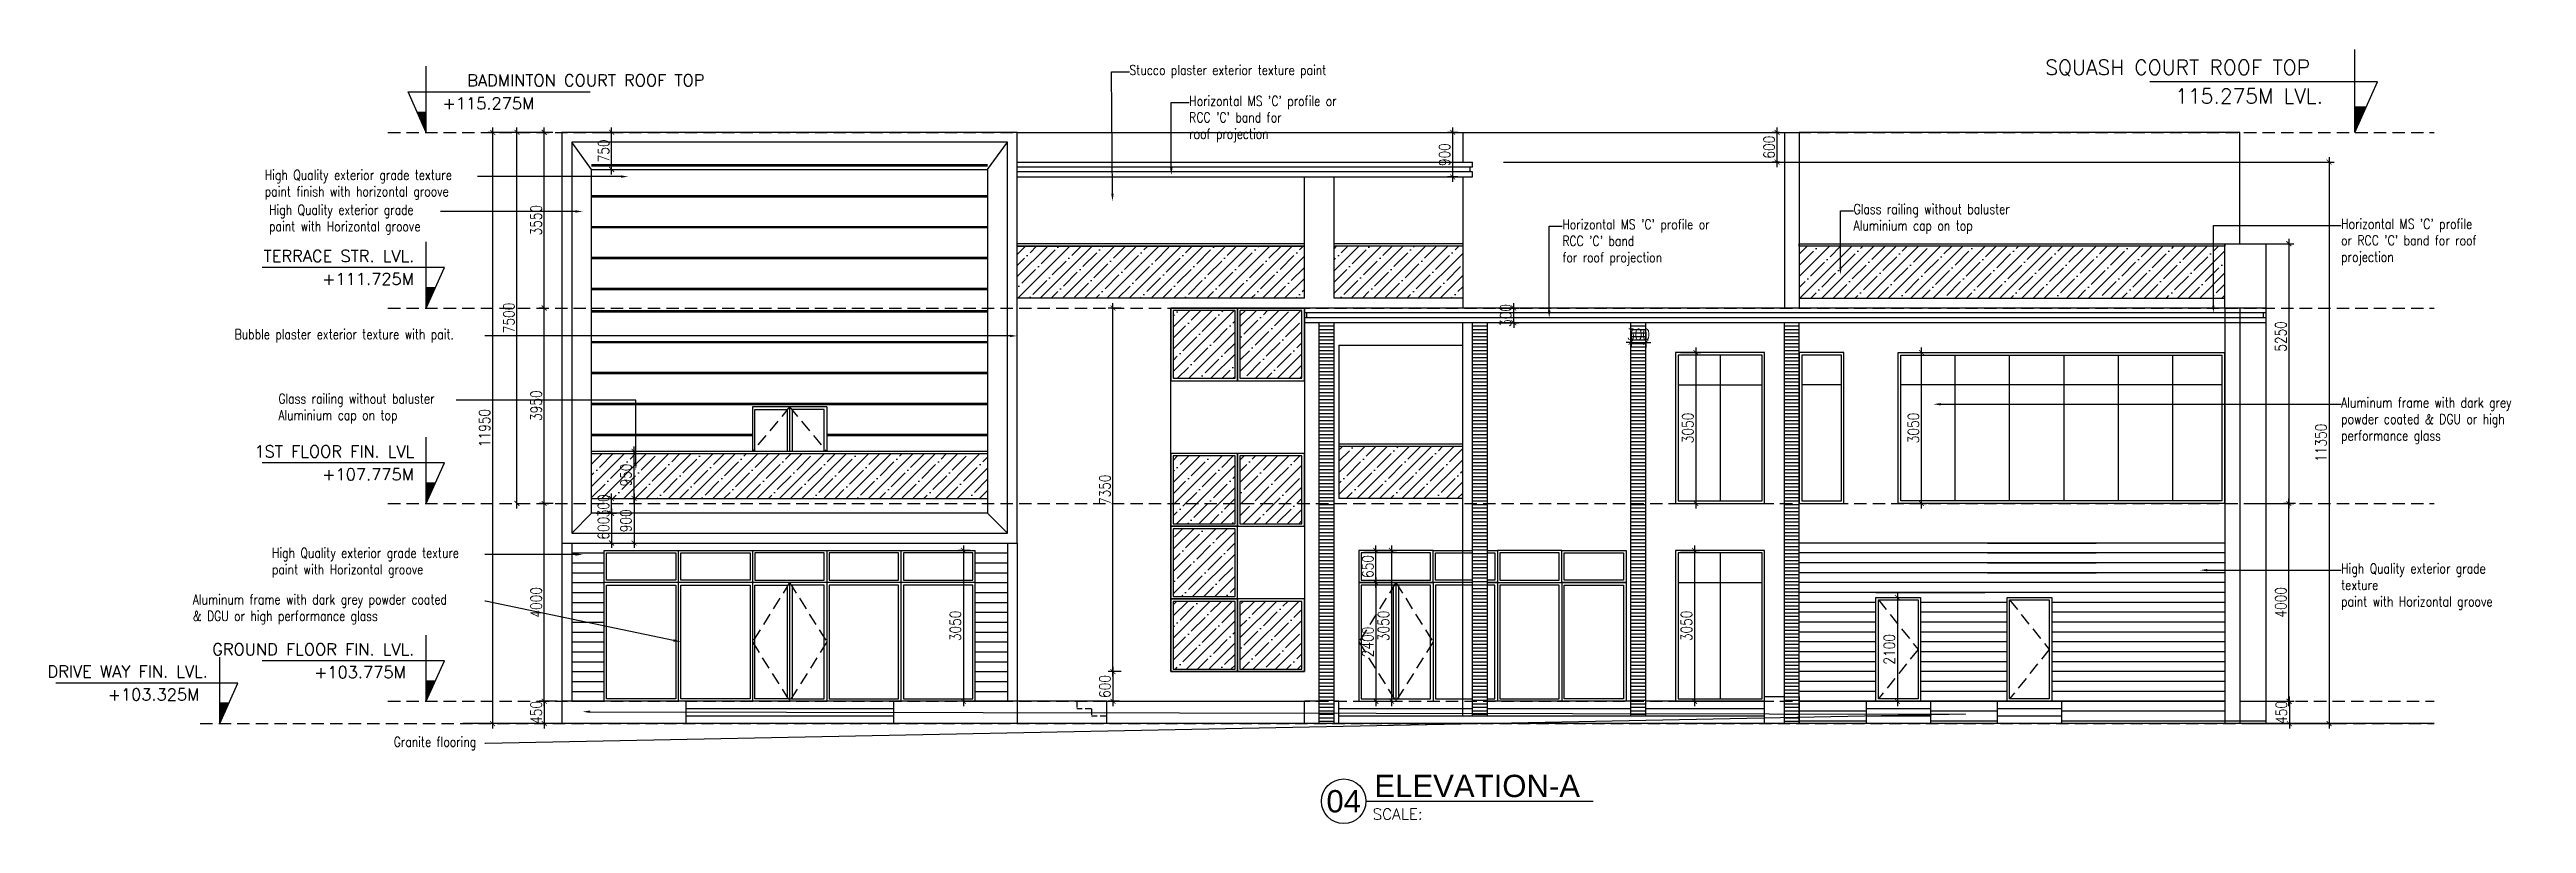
# Model space of a CAD drawing. Extents: x -32840 to 422982, y 280745 to 888746.
# Drawn here: x 69724 to 119770, y 496576 to 512220 of the extents above; entities that cross this region are included whole.
import ezdxf
from ezdxf import colors
from ezdxf.entities.mleader import LeaderData, LeaderLine
from ezdxf.enums import TextEntityAlignment as Align
from ezdxf.math import Vec2, Vec3

# ---------------------------------------------------------------- set-up
doc = ezdxf.new("R2010")
doc.units = 0
doc.header["$LTSCALE"] = 1000
doc.header["$PDMODE"] = 3
doc.linetypes.add('HIDDEN', pattern=[0.375, 0.25, -0.125])
doc.linetypes.add('HIDDEN2', pattern=[0.1875, 0.125, -0.0625])
doc.layers.get('Defpoints').update_dxf_attribs({"linetype": 'HIDDEN'})
for name, color, linetype in [('a-dim', 3, 'Continuous'), ('A-DOOR', 1, 'Continuous'), ('A-Elev 01', 7, 'Continuous'), ('A-Elev 02', 6, 'Continuous'), ('A-Elev 03', 4, 'Continuous'), ('A-Elev 04', 2, 'Continuous'), ('A-Elev 05', 1, 'Continuous'), ('A-HAT', 8, 'Continuous'), ('A-LVL', 31, 'HIDDEN'), ('A-Tag LVl', 2, 'Continuous'), ('A-TXT', 6, 'Continuous')]:
    doc.layers.add(name, color=color, linetype=linetype)
doc.styles.add('Arial', font='arial.ttf')
doc.styles.add('ROMANS', font='romans.shx', dxfattribs={"width": 0.8})
doc.dimstyles.new('dim-1', dxfattribs={"dimscale": 100, "dimtxt": 2.25, "dimasz": 1, "dimexe": 1, "dimexo": 1, "dimgap": 0.5, "dimtad": 1, "dimdec": 0, "dimzin": 3, "dimdsep": 46, "dimtxsty": 'ROMANS', "dimblk": 'ARCHTICK', "dimcen": 0.0625, "dimdle": 1, "dimclrd": 256, "dimclre": 256, "dimclrt": 6, "dimadec": 0, "dimazin": 0, "dimtfac": 1, "dimtdec": 0, "dimtix": 1, "dimtmove": 1, "dimatfit": 3, "dimfxl": 1, "dimfrac": 2, "dimtolj": 1, "dimtzin": 3, "dimarcsym": 0})
pattern_1 = [(45, (-145522.66, 1277590.43), (-224.5064, 224.5064), []), (45, (-145298.15, 1277590.43), (-224.5064, 224.5064), [396.875, -79.375, 0, -79.375])]

msp = doc.modelspace()

# ---------------------------------------------------------------- blocks, each defined once
blk = doc.blocks.new('_ArchTick')
at = {"color": 0, "linetype": 'ByBlock', "const_width": 0.15}
blk.add_lwpolyline([(-0.5, -0.5), (0.5, 0.5)], dxfattribs=at)
blk = doc.blocks.new('*D1666')
at = {"layer": 'a-dim', "lineweight": -2, "transparency": 16777216}
for p, q in [((79899, 503045), (79619, 503045)), ((79719, 498945), (79719, 503145)), ((79816, 499045), (79819, 499045))]:
    blk.add_line(p, q, dxfattribs=at)
at = {"layer": 'Defpoints', "color": 0, "transparency": 16777216}
for p in [(79719, 503045), (79999, 503045), (79716, 499045)]:
    blk.add_point(p, dxfattribs=at)
at = {"layer": 'a-dim', "lineweight": -2, "transparency": 16777216, "xscale": 100, "yscale": 100, "zscale": 100}
for p, rotation in [((79719, 503045), 90), ((79719, 499045), 270)]:
    blk.add_blockref('_ArchTick', p, dxfattribs=dict(at, rotation=rotation))
at = {"layer": 'a-dim', "color": 6, "transparency": 16777216, "insert": (79557, 501045), "char_height": 225, "attachment_point": 5, "rotation": 90, "style": 'ROMANS'}
blk.add_mtext('\\A1;4000', dxfattribs=at)
blk = doc.blocks.new('*D1667')
at = {"layer": 'a-dim', "lineweight": -2, "transparency": 16777216}
for p, q in [((79722, 506995), (79619, 506995)), ((79719, 502945), (79719, 507095)), ((79722, 503045), (79619, 503045))]:
    blk.add_line(p, q, dxfattribs=at)
at = {"layer": 'Defpoints', "color": 0, "transparency": 16777216}
for p in [(79719, 506995), (79822, 506995), (79822, 503045)]:
    blk.add_point(p, dxfattribs=at)
at = {"layer": 'a-dim', "lineweight": -2, "transparency": 16777216, "xscale": 100, "yscale": 100, "zscale": 100}
for p, rotation in [((79719, 506995), 90), ((79719, 503045), 270)]:
    blk.add_blockref('_ArchTick', p, dxfattribs=dict(at, rotation=rotation))
at = {"layer": 'a-dim', "color": 6, "transparency": 16777216, "insert": (79557, 505020), "char_height": 225, "attachment_point": 5, "rotation": 90, "style": 'ROMANS'}
blk.add_mtext('\\A1;3950', dxfattribs=at)
blk = doc.blocks.new('*D1668')
at = {"layer": 'a-dim', "lineweight": -2, "transparency": 16777216}
for p, q in [((79891, 510545), (78578, 510545)), ((78678, 498495), (78678, 510645)), ((79230, 498595), (78578, 498595))]:
    blk.add_line(p, q, dxfattribs=at)
at = {"layer": 'Defpoints', "color": 0, "transparency": 16777216}
for p in [(78678, 510545), (79991, 510545), (79330, 498595)]:
    blk.add_point(p, dxfattribs=at)
at = {"layer": 'a-dim', "lineweight": -2, "transparency": 16777216, "xscale": 100, "yscale": 100, "zscale": 100}
for p, rotation in [((78678, 510545), 90), ((78678, 498595), 270)]:
    blk.add_blockref('_ArchTick', p, dxfattribs=dict(at, rotation=rotation))
at = {"layer": 'a-dim', "color": 6, "transparency": 16777216, "insert": (78515, 504570), "char_height": 225, "attachment_point": 5, "rotation": 90, "style": 'ROMANS'}
blk.add_mtext('\\A1;11950', dxfattribs=at)
blk = doc.blocks.new('TAG-LVL-SEC')
blk.add_hatch(color=256).paths.add_polyline_path([(0, 3.42), (-1.53, 3.42), (0, 0)])
for p, q in [((0, 0), (0, 11.17)), ((0, 0), (-3.06, 6.83)), ((-3.06, 6.83), (27.63, 6.83)), ((-1.53, 3.42), (0, 3.42))]:
    blk.add_line(p, q)
at = {"color": 6, "style": 'ROMANS'}
for tag, p in [('LEVEL', (1.61, 7.76)), ('LEVELTAG', (1.44, 3.9))]:
    blk.add_attdef(tag, p, '', height=2, dxfattribs=at)
blk = doc.blocks.new('*D1669')
at = {"layer": 'a-dim', "lineweight": -2, "transparency": 16777216}
for p, q in [((114078, 503045), (115070, 503045)), ((114970, 498945), (114970, 503145)), ((114078, 499045), (115070, 499045))]:
    blk.add_line(p, q, dxfattribs=at)
at = {"layer": 'Defpoints', "color": 0, "transparency": 16777216}
for p in [(113978, 503045), (114970, 503045), (113978, 499045)]:
    blk.add_point(p, dxfattribs=at)
at = {"layer": 'a-dim', "lineweight": -2, "transparency": 16777216, "xscale": 100, "yscale": 100, "zscale": 100}
for p, rotation in [((114970, 503045), 90), ((114970, 499045), 270)]:
    blk.add_blockref('_ArchTick', p, dxfattribs=dict(at, rotation=rotation))
at = {"layer": 'a-dim', "color": 6, "transparency": 16777216, "insert": (114808, 501045), "char_height": 225, "attachment_point": 5, "rotation": 90, "style": 'ROMANS'}
blk.add_mtext('\\A1;4000', dxfattribs=at)
blk = doc.blocks.new('*D1670')
at = {"layer": 'a-dim', "lineweight": -2, "transparency": 16777216}
for p, q in [((114278, 508295), (115070, 508295)), ((114970, 508395), (114970, 502945)), ((115106, 503045), (114870, 503045))]:
    blk.add_line(p, q, dxfattribs=at)
at = {"layer": 'Defpoints', "color": 0, "transparency": 16777216}
for p in [(114178, 508295), (114970, 503045), (115206, 503045)]:
    blk.add_point(p, dxfattribs=at)
at = {"layer": 'a-dim', "lineweight": -2, "transparency": 16777216, "xscale": 100, "yscale": 100, "zscale": 100}
for p, rotation in [((114970, 508295), 90), ((114970, 503045), 270)]:
    blk.add_blockref('_ArchTick', p, dxfattribs=dict(at, rotation=rotation))
at = {"layer": 'a-dim', "color": 6, "transparency": 16777216, "insert": (114808, 506420), "char_height": 225, "attachment_point": 5, "rotation": 90, "style": 'ROMANS'}
blk.add_mtext('\\A1;5250', dxfattribs=at)
blk = doc.blocks.new('*D1671')
at = {"layer": 'a-dim', "lineweight": -2, "transparency": 16777216}
for p, q in [((115782, 510045), (115782, 498495)), ((99100, 509945), (115882, 509945)), ((114078, 498595), (115882, 498595))]:
    blk.add_line(p, q, dxfattribs=at)
at = {"layer": 'Defpoints', "color": 0, "transparency": 16777216}
for p in [(99000, 509945), (113978, 498595), (115782, 498595)]:
    blk.add_point(p, dxfattribs=at)
at = {"layer": 'a-dim', "lineweight": -2, "transparency": 16777216, "xscale": 100, "yscale": 100, "zscale": 100}
for p, rotation in [((115782, 509945), 90), ((115782, 498595), 270)]:
    blk.add_blockref('_ArchTick', p, dxfattribs=dict(at, rotation=rotation))
at = {"layer": 'a-dim', "color": 6, "transparency": 16777216, "insert": (115619, 504270), "char_height": 225, "attachment_point": 5, "rotation": 90, "style": 'ROMANS'}
blk.add_mtext('\\A1;11350', dxfattribs=at)
blk = doc.blocks.new('*D1672')
at = {"layer": 'a-dim', "lineweight": -2, "transparency": 16777216}
for p, q in [((79639, 510545), (79819, 510545)), ((79719, 506895), (79719, 510645)), ((79722, 506995), (79619, 506995))]:
    blk.add_line(p, q, dxfattribs=at)
at = {"layer": 'Defpoints', "color": 0, "transparency": 16777216}
for p in [(79539, 510545), (79719, 510545), (79822, 506995)]:
    blk.add_point(p, dxfattribs=at)
at = {"layer": 'a-dim', "lineweight": -2, "transparency": 16777216, "xscale": 100, "yscale": 100, "zscale": 100}
for p, rotation in [((79719, 510545), 90), ((79719, 506995), 270)]:
    blk.add_blockref('_ArchTick', p, dxfattribs=dict(at, rotation=rotation))
at = {"layer": 'a-dim', "color": 6, "transparency": 16777216, "insert": (79557, 508770), "char_height": 225, "attachment_point": 5, "rotation": 90, "style": 'ROMANS'}
blk.add_mtext('\\A1;3550', dxfattribs=at)
blk = doc.blocks.new('*D1673')
at = {"layer": 'a-dim', "lineweight": -2, "transparency": 16777216}
for p, q in [((114078, 499045), (115080, 499045)), ((114980, 499045), (114980, 499145)), ((114980, 499045), (114980, 498595)), ((114078, 498595), (115080, 498595)), ((114980, 498595), (114980, 498495))]:
    blk.add_line(p, q, dxfattribs=at)
at = {"layer": 'Defpoints', "color": 0, "transparency": 16777216}
for p in [(113978, 499045), (113978, 498595), (114980, 498595)]:
    blk.add_point(p, dxfattribs=at)
at = {"layer": 'a-dim', "lineweight": -2, "transparency": 16777216, "xscale": 100, "yscale": 100, "zscale": 100}
for p, rotation in [((114980, 499045), 270), ((114980, 498595), 90)]:
    blk.add_blockref('_ArchTick', p, dxfattribs=dict(at, rotation=rotation))
at = {"layer": 'a-dim', "color": 6, "transparency": 16777216, "insert": (114817, 498820), "char_height": 225, "attachment_point": 5, "rotation": 90, "style": 'ROMANS'}
blk.add_mtext('\\A1;450', dxfattribs=at)
blk = doc.blocks.new('*U1604')
at = {"layer": 'A-HAT'}
blk.add_line((-450, 0), (200, 0), dxfattribs=at)
blk = doc.blocks.new('*U1605')
at = {"layer": 'A-HAT', "color": 0, "linetype": 'ByBlock', "lineweight": -2}
for p in [(0, 3200), (0, 3000), (0, 2800), (0, 2600), (0, 2400), (0, 2200), (0, 2000), (0, 1800), (0, 1600), (0, 1400), (0, 1200), (0, 1000), (0, 800), (0, 600), (0, 400), (0, 200), (0, 0)]:
    blk.add_blockref('*U1604', p, dxfattribs=at)
blk = doc.blocks.new('*U1594')
at = {"layer": 'A-HAT'}
blk.add_line((-450, 0), (200, 0), dxfattribs=at)
blk = doc.blocks.new('*U1596')
at = {"layer": 'A-HAT', "color": 0, "linetype": 'ByBlock', "lineweight": -2}
for p in [(0, 3200), (0, 3000), (0, 2800), (0, 2600), (0, 2400), (0, 2200), (0, 2000), (0, 1800), (0, 1600), (0, 1400), (0, 1200), (0, 1000), (0, 800), (0, 600), (0, 400), (0, 200), (0, 0)]:
    blk.add_blockref('*U1594', p, dxfattribs=at)
blk = doc.blocks.new('*D1674')
at = {"layer": 'a-dim', "lineweight": -2, "transparency": 16777216}
for p, q in [((79978, 499045), (79619, 499045)), ((79719, 499045), (79719, 499145)), ((79719, 499045), (79719, 498595)), ((79978, 498595), (79619, 498595)), ((79719, 498595), (79719, 498495))]:
    blk.add_line(p, q, dxfattribs=at)
at = {"layer": 'Defpoints', "color": 0, "transparency": 16777216}
for p in [(80078, 499045), (79719, 498595), (80078, 498595)]:
    blk.add_point(p, dxfattribs=at)
at = {"layer": 'a-dim', "lineweight": -2, "transparency": 16777216, "xscale": 100, "yscale": 100, "zscale": 100}
for p, rotation in [((79719, 499045), 270), ((79719, 498595), 90)]:
    blk.add_blockref('_ArchTick', p, dxfattribs=dict(at, rotation=rotation))
at = {"layer": 'a-dim', "color": 6, "transparency": 16777216, "insert": (79557, 498820), "char_height": 225, "attachment_point": 5, "rotation": 90, "style": 'ROMANS'}
blk.add_mtext('\\A1;450', dxfattribs=at)
blk = doc.blocks.new('TAG-LABEL')
at = {"linetype": 'Continuous'}
blk.add_line((-65.32, 0), (-24.49, 0), dxfattribs=at)
blk.add_circle((-69.32, 0), 4, dxfattribs=at)
at = {"color": 6, "style": 'ROMANS'}
blk.add_text('SCALE:', height=2, dxfattribs=at).set_placement((-64.13, -3.31))
at = {"color": 6}
for tag, p, height, style in [('LABELNAME', (-63.82, 0.75), 4, 'Arial'), ('DES.LINE.01', (-63.94, -6.44), 2, 'ROMANS'), ('SCALE', (-52.05, -3.31), 2, 'ROMANS'), ('DES.LINE.02', (-63.94, -9.56), 2, 'ROMANS')]:
    blk.add_attdef(tag, p, '', height=height, dxfattribs=dict(at, style=style))
at = {"color": 6, "style": 'Arial'}
blk.add_attdef('88', text='', height=4, dxfattribs=at).set_placement((-69.32, 0), align=Align.MIDDLE_CENTER)
blk = doc.blocks.new('*D1675')
at = {"layer": 'a-dim', "lineweight": -2, "transparency": 16777216}
for p, q in [((79386, 510545), (79068, 510545)), ((79168, 502945), (79168, 510645)), ((79179, 503045), (79268, 503045))]:
    blk.add_line(p, q, dxfattribs=at)
at = {"layer": 'Defpoints', "color": 0, "transparency": 16777216}
for p in [(79168, 510545), (79486, 510545), (79079, 503045)]:
    blk.add_point(p, dxfattribs=at)
at = {"layer": 'a-dim', "lineweight": -2, "transparency": 16777216, "xscale": 100, "yscale": 100, "zscale": 100}
for p, rotation in [((79168, 510545), 90), ((79168, 503045), 270)]:
    blk.add_blockref('_ArchTick', p, dxfattribs=dict(at, rotation=rotation))
at = {"layer": 'a-dim', "color": 6, "transparency": 16777216, "insert": (79006, 506795), "char_height": 225, "attachment_point": 5, "rotation": 90, "style": 'ROMANS'}
blk.add_mtext('\\A1;7500', dxfattribs=at)
blk = doc.blocks.new('*D1647')
at = {"layer": 'a-dim', "lineweight": -2, "transparency": 16777216}
for p, q in [((80778, 502845), (81179, 502845)), ((81079, 502945), (81079, 502145)), ((80778, 502245), (81179, 502245))]:
    blk.add_line(p, q, dxfattribs=at)
at = {"layer": 'Defpoints', "color": 0, "transparency": 16777216}
for p in [(80678, 502845), (80678, 502245), (81079, 502245)]:
    blk.add_point(p, dxfattribs=at)
at = {"layer": 'a-dim', "lineweight": -2, "transparency": 16777216, "xscale": 100, "yscale": 100, "zscale": 100}
for p, rotation in [((81079, 502845), 90), ((81079, 502245), 270)]:
    blk.add_blockref('_ArchTick', p, dxfattribs=dict(at, rotation=rotation))
at = {"layer": 'a-dim', "color": 6, "transparency": 16777216, "insert": (80916, 502545), "char_height": 225, "attachment_point": 5, "rotation": 90, "style": 'ROMANS'}
blk.add_mtext('\\A1;600', dxfattribs=at)
blk = doc.blocks.new('*D1648')
at = {"layer": 'a-dim', "lineweight": -2, "transparency": 16777216}
for p, q in [((80778, 503145), (81179, 503145)), ((81079, 503145), (81079, 503245)), ((81079, 502845), (81079, 503145)), ((80778, 502845), (81179, 502845)), ((81079, 502845), (81079, 502745))]:
    blk.add_line(p, q, dxfattribs=at)
at = {"layer": 'Defpoints', "color": 0, "transparency": 16777216}
for p in [(80678, 503145), (81079, 503145), (80678, 502845)]:
    blk.add_point(p, dxfattribs=at)
at = {"layer": 'a-dim', "lineweight": -2, "transparency": 16777216, "xscale": 100, "yscale": 100, "zscale": 100}
for p, rotation in [((81079, 503145), 270), ((81079, 502845), 90)]:
    blk.add_blockref('_ArchTick', p, dxfattribs=dict(at, rotation=rotation))
at = {"layer": 'a-dim', "color": 6, "transparency": 16777216, "insert": (80916, 502995), "char_height": 225, "attachment_point": 5, "rotation": 90, "style": 'ROMANS'}
blk.add_mtext('\\A1;300', dxfattribs=at)
blk = doc.blocks.new('*D1649')
at = {"layer": 'a-dim', "lineweight": -2, "transparency": 16777216}
for p, q in [((81527, 503145), (81634, 503145)), ((81534, 503245), (81534, 502145)), ((81527, 502245), (81634, 502245))]:
    blk.add_line(p, q, dxfattribs=at)
at = {"layer": 'Defpoints', "color": 0, "transparency": 16777216}
for p in [(81427, 503145), (81427, 502245), (81534, 502245)]:
    blk.add_point(p, dxfattribs=at)
at = {"layer": 'a-dim', "lineweight": -2, "transparency": 16777216, "xscale": 100, "yscale": 100, "zscale": 100}
for p, rotation in [((81534, 503145), 90), ((81534, 502245), 270)]:
    blk.add_blockref('_ArchTick', p, dxfattribs=dict(at, rotation=rotation))
at = {"layer": 'a-dim', "color": 6, "transparency": 16777216, "insert": (81371, 502695), "char_height": 225, "attachment_point": 5, "rotation": 90, "style": 'ROMANS'}
blk.add_mtext('\\A1;900', dxfattribs=at)
blk = doc.blocks.new('*D1650')
at = {"layer": 'a-dim', "lineweight": -2, "transparency": 16777216}
for p, q in [((81470, 504095), (81434, 504095)), ((81534, 503045), (81534, 504195)), ((81527, 503145), (81634, 503145))]:
    blk.add_line(p, q, dxfattribs=at)
at = {"layer": 'Defpoints', "color": 0, "transparency": 16777216}
for p in [(81534, 504095), (81570, 504095), (81427, 503145)]:
    blk.add_point(p, dxfattribs=at)
at = {"layer": 'a-dim', "lineweight": -2, "transparency": 16777216, "xscale": 100, "yscale": 100, "zscale": 100}
for p, rotation in [((81534, 504095), 90), ((81534, 503145), 270)]:
    blk.add_blockref('_ArchTick', p, dxfattribs=dict(at, rotation=rotation))
at = {"layer": 'a-dim', "color": 6, "transparency": 16777216, "insert": (81371, 503620), "char_height": 225, "attachment_point": 5, "rotation": 90, "style": 'ROMANS'}
blk.add_mtext('\\A1;950', dxfattribs=at)
blk = doc.blocks.new('*D1651')
at = {"layer": 'a-dim', "lineweight": -2, "transparency": 16777216}
for p, q in [((80846, 510545), (81182, 510545)), ((81082, 509695), (81082, 510645)), ((80846, 509795), (81182, 509795))]:
    blk.add_line(p, q, dxfattribs=at)
at = {"layer": 'Defpoints', "color": 0, "transparency": 16777216}
for p in [(80746, 510545), (81082, 510545), (80746, 509795)]:
    blk.add_point(p, dxfattribs=at)
at = {"layer": 'a-dim', "lineweight": -2, "transparency": 16777216, "xscale": 100, "yscale": 100, "zscale": 100}
for p, rotation in [((81082, 510545), 90), ((81082, 509795), 270)]:
    blk.add_blockref('_ArchTick', p, dxfattribs=dict(at, rotation=rotation))
at = {"layer": 'a-dim', "color": 6, "transparency": 16777216, "insert": (80919, 510170), "char_height": 225, "attachment_point": 5, "rotation": 90, "style": 'ROMANS'}
blk.add_mtext('\\A1;750', dxfattribs=at)
blk = doc.blocks.new('*D1652')
at = {"layer": 'a-dim', "lineweight": -2, "transparency": 16777216}
for p, q in [((99005, 506995), (99409, 506995)), ((99309, 506995), (99309, 507095)), ((99309, 506695), (99309, 506995)), ((99005, 506695), (99409, 506695)), ((99309, 506695), (99309, 506595))]:
    blk.add_line(p, q, dxfattribs=at)
at = {"layer": 'Defpoints', "color": 0, "transparency": 16777216}
for p in [(98905, 506995), (99309, 506995), (98905, 506695)]:
    blk.add_point(p, dxfattribs=at)
at = {"layer": 'a-dim', "lineweight": -2, "transparency": 16777216, "xscale": 100, "yscale": 100, "zscale": 100}
for p, rotation in [((99309, 506995), 270), ((99309, 506695), 90)]:
    blk.add_blockref('_ArchTick', p, dxfattribs=dict(at, rotation=rotation))
at = {"layer": 'a-dim', "color": 6, "transparency": 16777216, "insert": (99146, 506845), "char_height": 225, "attachment_point": 5, "rotation": 90, "style": 'ROMANS'}
blk.add_mtext('\\A1;300', dxfattribs=at)
blk = doc.blocks.new('*D1653')
at = {"layer": 'a-dim', "lineweight": -2, "transparency": 16777216}
for p, q in [((98178, 510545), (97973, 510545)), ((98073, 510645), (98073, 509545)), ((98178, 509645), (97973, 509645))]:
    blk.add_line(p, q, dxfattribs=at)
at = {"layer": 'Defpoints', "color": 0, "transparency": 16777216}
for p in [(98278, 510545), (98073, 509645), (98278, 509645)]:
    blk.add_point(p, dxfattribs=at)
at = {"layer": 'a-dim', "lineweight": -2, "transparency": 16777216, "xscale": 100, "yscale": 100, "zscale": 100}
for p, rotation in [((98073, 510545), 90), ((98073, 509645), 270)]:
    blk.add_blockref('_ArchTick', p, dxfattribs=dict(at, rotation=rotation))
at = {"layer": 'a-dim', "color": 6, "transparency": 16777216, "insert": (97911, 510095), "char_height": 225, "attachment_point": 5, "rotation": 90, "style": 'ROMANS'}
blk.add_mtext('\\A1;900', dxfattribs=at)
blk = doc.blocks.new('*D1654')
at = {"layer": 'a-dim', "lineweight": -2, "transparency": 16777216}
for p, q in [((88328, 502095), (88090, 502095)), ((88190, 502195), (88190, 498945)), ((88328, 499045), (88090, 499045))]:
    blk.add_line(p, q, dxfattribs=at)
at = {"layer": 'Defpoints', "color": 0, "transparency": 16777216}
for p in [(88428, 502095), (88190, 499045), (88428, 499045)]:
    blk.add_point(p, dxfattribs=at)
at = {"layer": 'a-dim', "lineweight": -2, "transparency": 16777216, "xscale": 100, "yscale": 100, "zscale": 100}
for p, rotation in [((88190, 502095), 90), ((88190, 499045), 270)]:
    blk.add_blockref('_ArchTick', p, dxfattribs=dict(at, rotation=rotation))
at = {"layer": 'a-dim', "color": 6, "transparency": 16777216, "insert": (88027, 500570), "char_height": 225, "attachment_point": 5, "rotation": 90, "style": 'ROMANS'}
blk.add_mtext('\\A1;3050', dxfattribs=at)
blk = doc.blocks.new('*D1655')
at = {"layer": 'a-dim', "lineweight": -2, "transparency": 16777216}
for p, q in [((96522, 501545), (96522, 498945)), ((96278, 501445), (96622, 501445)), ((96278, 499045), (96622, 499045))]:
    blk.add_line(p, q, dxfattribs=at)
at = {"layer": 'Defpoints', "color": 0, "transparency": 16777216}
for p in [(96178, 501445), (96178, 499045), (96522, 499045)]:
    blk.add_point(p, dxfattribs=at)
at = {"layer": 'a-dim', "lineweight": -2, "transparency": 16777216, "xscale": 100, "yscale": 100, "zscale": 100}
for p, rotation in [((96522, 501445), 90), ((96522, 499045), 270)]:
    blk.add_blockref('_ArchTick', p, dxfattribs=dict(at, rotation=rotation))
at = {"layer": 'a-dim', "color": 6, "transparency": 16777216, "insert": (96360, 500245), "char_height": 225, "attachment_point": 5, "rotation": 90, "style": 'ROMANS'}
blk.add_mtext('\\A1;2400', dxfattribs=at)
blk = doc.blocks.new('*D1656')
at = {"layer": 'a-dim', "lineweight": -2, "transparency": 16777216}
for p, q in [((96278, 502095), (96622, 502095)), ((96522, 501345), (96522, 502195)), ((96278, 501445), (96622, 501445))]:
    blk.add_line(p, q, dxfattribs=at)
at = {"layer": 'Defpoints', "color": 0, "transparency": 16777216}
for p in [(96178, 502095), (96522, 502095), (96178, 501445)]:
    blk.add_point(p, dxfattribs=at)
at = {"layer": 'a-dim', "lineweight": -2, "transparency": 16777216, "xscale": 100, "yscale": 100, "zscale": 100}
for p, rotation in [((96522, 502095), 90), ((96522, 501445), 270)]:
    blk.add_blockref('_ArchTick', p, dxfattribs=dict(at, rotation=rotation))
at = {"layer": 'a-dim', "color": 6, "transparency": 16777216, "insert": (96360, 501770), "char_height": 225, "attachment_point": 5, "rotation": 90, "style": 'ROMANS'}
blk.add_mtext('\\A1;650', dxfattribs=at)
blk = doc.blocks.new('*D1657')
at = {"layer": 'a-dim', "lineweight": -2, "transparency": 16777216}
for p, q in [((96594, 502095), (96939, 502095)), ((96839, 502195), (96839, 498945)), ((96594, 499045), (96939, 499045))]:
    blk.add_line(p, q, dxfattribs=at)
at = {"layer": 'Defpoints', "color": 0, "transparency": 16777216}
for p in [(96494, 502095), (96494, 499045), (96839, 499045)]:
    blk.add_point(p, dxfattribs=at)
at = {"layer": 'a-dim', "lineweight": -2, "transparency": 16777216, "xscale": 100, "yscale": 100, "zscale": 100}
for p, rotation in [((96839, 502095), 90), ((96839, 499045), 270)]:
    blk.add_blockref('_ArchTick', p, dxfattribs=dict(at, rotation=rotation))
at = {"layer": 'a-dim', "color": 6, "transparency": 16777216, "insert": (96677, 500570), "char_height": 225, "attachment_point": 5, "rotation": 90, "style": 'ROMANS'}
blk.add_mtext('\\A1;3050', dxfattribs=at)
blk = doc.blocks.new('*D1658')
at = {"layer": 'a-dim', "lineweight": -2, "transparency": 16777216}
for p, q in [((91378, 506995), (91111, 506995)), ((91211, 499545), (91211, 507095)), ((91378, 499645), (91111, 499645))]:
    blk.add_line(p, q, dxfattribs=at)
at = {"layer": 'Defpoints', "color": 0, "transparency": 16777216}
for p in [(91211, 506995), (91478, 506995), (91478, 499645)]:
    blk.add_point(p, dxfattribs=at)
at = {"layer": 'a-dim', "lineweight": -2, "transparency": 16777216, "xscale": 100, "yscale": 100, "zscale": 100}
for p, rotation in [((91211, 506995), 90), ((91211, 499645), 270)]:
    blk.add_blockref('_ArchTick', p, dxfattribs=dict(at, rotation=rotation))
at = {"layer": 'a-dim', "color": 6, "transparency": 16777216, "insert": (91049, 503320), "char_height": 225, "attachment_point": 5, "rotation": 90, "style": 'ROMANS'}
blk.add_mtext('\\A1;7350', dxfattribs=at)
blk = doc.blocks.new('*D1659')
at = {"layer": 'a-dim', "lineweight": -2, "transparency": 16777216}
for p, q in [((91378, 499645), (91111, 499645)), ((91211, 499745), (91211, 498945)), ((91340, 499045), (91111, 499045))]:
    blk.add_line(p, q, dxfattribs=at)
at = {"layer": 'Defpoints', "color": 0, "transparency": 16777216}
for p in [(91478, 499645), (91211, 499045), (91440, 499045)]:
    blk.add_point(p, dxfattribs=at)
at = {"layer": 'a-dim', "lineweight": -2, "transparency": 16777216, "xscale": 100, "yscale": 100, "zscale": 100}
for p, rotation in [((91211, 499645), 90), ((91211, 499045), 270)]:
    blk.add_blockref('_ArchTick', p, dxfattribs=dict(at, rotation=rotation))
at = {"layer": 'a-dim', "color": 6, "transparency": 16777216, "insert": (91049, 499345), "char_height": 225, "attachment_point": 5, "rotation": 90, "style": 'ROMANS'}
blk.add_mtext('\\A1;600', dxfattribs=at)
blk = doc.blocks.new('*D1660')
at = {"layer": 'a-dim', "lineweight": -2, "transparency": 16777216}
for p, q in [((102678, 506095), (103089, 506095)), ((102989, 506195), (102989, 502945)), ((102678, 503045), (103089, 503045))]:
    blk.add_line(p, q, dxfattribs=at)
at = {"layer": 'Defpoints', "color": 0, "transparency": 16777216}
for p in [(102578, 506095), (102578, 503045), (102989, 503045)]:
    blk.add_point(p, dxfattribs=at)
at = {"layer": 'a-dim', "lineweight": -2, "transparency": 16777216, "xscale": 100, "yscale": 100, "zscale": 100}
for p, rotation in [((102989, 506095), 90), ((102989, 503045), 270)]:
    blk.add_blockref('_ArchTick', p, dxfattribs=dict(at, rotation=rotation))
at = {"layer": 'a-dim', "color": 6, "transparency": 16777216, "insert": (102827, 504570), "char_height": 225, "attachment_point": 5, "rotation": 90, "style": 'ROMANS'}
blk.add_mtext('\\A1;3050', dxfattribs=at)
blk = doc.blocks.new('*D1661')
at = {"layer": 'a-dim', "lineweight": -2, "transparency": 16777216}
for p, q in [((107308, 506095), (107646, 506095)), ((107546, 502945), (107546, 506195)), ((107308, 503045), (107646, 503045))]:
    blk.add_line(p, q, dxfattribs=at)
at = {"layer": 'Defpoints', "color": 0, "transparency": 16777216}
for p in [(107208, 506095), (107546, 506095), (107208, 503045)]:
    blk.add_point(p, dxfattribs=at)
at = {"layer": 'a-dim', "lineweight": -2, "transparency": 16777216, "xscale": 100, "yscale": 100, "zscale": 100}
for p, rotation in [((107546, 506095), 90), ((107546, 503045), 270)]:
    blk.add_blockref('_ArchTick', p, dxfattribs=dict(at, rotation=rotation))
at = {"layer": 'a-dim', "color": 6, "transparency": 16777216, "insert": (107384, 504570), "char_height": 225, "attachment_point": 5, "rotation": 90, "style": 'ROMANS'}
blk.add_mtext('\\A1;3050', dxfattribs=at)
blk = doc.blocks.new('*D1662')
at = {"layer": 'a-dim', "lineweight": -2, "transparency": 16777216}
for p, q in [((106828, 501145), (107160, 501145)), ((107060, 501245), (107060, 498945)), ((106828, 499045), (107160, 499045))]:
    blk.add_line(p, q, dxfattribs=at)
at = {"layer": 'Defpoints', "color": 0, "transparency": 16777216}
for p in [(106728, 501145), (106728, 499045), (107060, 499045)]:
    blk.add_point(p, dxfattribs=at)
at = {"layer": 'a-dim', "lineweight": -2, "transparency": 16777216, "xscale": 100, "yscale": 100, "zscale": 100}
for p, rotation in [((107060, 501145), 90), ((107060, 499045), 270)]:
    blk.add_blockref('_ArchTick', p, dxfattribs=dict(at, rotation=rotation))
at = {"layer": 'a-dim', "color": 6, "transparency": 16777216, "insert": (106897, 500095), "char_height": 225, "attachment_point": 5, "rotation": 90, "style": 'ROMANS'}
blk.add_mtext('\\A1;2100', dxfattribs=at)
blk = doc.blocks.new('*D1663')
at = {"layer": 'a-dim', "lineweight": -2, "transparency": 16777216}
for p, q in [((102678, 502095), (103060, 502095)), ((102960, 502195), (102960, 498945)), ((102678, 499045), (103060, 499045))]:
    blk.add_line(p, q, dxfattribs=at)
at = {"layer": 'Defpoints', "color": 0, "transparency": 16777216}
for p in [(102578, 502095), (102578, 499045), (102960, 499045)]:
    blk.add_point(p, dxfattribs=at)
at = {"layer": 'a-dim', "lineweight": -2, "transparency": 16777216, "xscale": 100, "yscale": 100, "zscale": 100}
for p, rotation in [((102960, 502095), 90), ((102960, 499045), 270)]:
    blk.add_blockref('_ArchTick', p, dxfattribs=dict(at, rotation=rotation))
at = {"layer": 'a-dim', "color": 6, "transparency": 16777216, "insert": (102798, 500570), "char_height": 225, "attachment_point": 5, "rotation": 90, "style": 'ROMANS'}
blk.add_mtext('\\A1;3050', dxfattribs=at)
blk = doc.blocks.new('*D1664')
at = {"layer": 'a-dim', "lineweight": -2, "transparency": 16777216}
for p, q in [((101678, 506507), (101678, 506200)), ((101978, 506507), (101978, 506200)), ((101678, 506300), (101578, 506300)), ((101678, 506300), (101978, 506300)), ((101978, 506300), (102078, 506300))]:
    blk.add_line(p, q, dxfattribs=at)
at = {"layer": 'Defpoints', "color": 0, "transparency": 16777216}
for p in [(101678, 506607), (101978, 506607), (101978, 506300)]:
    blk.add_point(p, dxfattribs=at)
at = {"layer": 'a-dim', "lineweight": -2, "transparency": 16777216, "xscale": 100, "yscale": 100, "zscale": 100}
blk.add_blockref('_ArchTick', (101678, 506300), dxfattribs=at)
at = {"layer": 'a-dim', "lineweight": -2, "transparency": 16777216, "xscale": 100, "yscale": 100, "zscale": 100, "rotation": 180}
blk.add_blockref('_ArchTick', (101978, 506300), dxfattribs=at)
at = {"layer": 'a-dim', "color": 6, "transparency": 16777216, "insert": (101828, 506462), "char_height": 225, "attachment_point": 5, "style": 'ROMANS'}
blk.add_mtext('\\A1;300', dxfattribs=at)
blk = doc.blocks.new('*D1665')
at = {"layer": 'a-dim', "lineweight": -2, "transparency": 16777216}
for p, q in [((104678, 510545), (104530, 510545)), ((104630, 509845), (104630, 510645)), ((104678, 509945), (104530, 509945))]:
    blk.add_line(p, q, dxfattribs=at)
at = {"layer": 'Defpoints', "color": 0, "transparency": 16777216}
for p in [(104630, 510545), (104778, 510545), (104778, 509945)]:
    blk.add_point(p, dxfattribs=at)
at = {"layer": 'a-dim', "lineweight": -2, "transparency": 16777216, "xscale": 100, "yscale": 100, "zscale": 100}
for p, rotation in [((104630, 510545), 90), ((104630, 509945), 270)]:
    blk.add_blockref('_ArchTick', p, dxfattribs=dict(at, rotation=rotation))
at = {"layer": 'a-dim', "color": 6, "transparency": 16777216, "insert": (104467, 510245), "char_height": 225, "attachment_point": 5, "rotation": 90, "style": 'ROMANS'}
blk.add_mtext('\\A1;600', dxfattribs=at)

# ---------------------------------------------------------------- dimensions: what is measured, and where the dimension line sits
at = {"layer": 'a-dim'}
for base, p1, p2, picture, middle in [((78677.8, 510544.8), (79330.4, 498594.8), (79990.5, 510544.8), '*D1668', (78515.3, 504569.8)), ((79168.2, 510544.8), (79079.1, 503044.8), (79485.8, 510544.8), '*D1675', (79005.7, 506794.8)), ((79719.5, 510544.8), (79821.6, 506994.8), (79538.7, 510544.8), '*D1672', (79557, 508769.8)), ((81081.8, 510544.8), (80745.9, 509794.8), (80745.9, 510544.8), '*D1651', (80919.3, 510169.8)), ((98073.3, 509644.8), (98277.6, 510544.8), (98277.6, 509644.8), '*D1653', (97910.8, 510094.8)), ((104629.9, 510544.8), (104777.6, 509944.8), (104777.6, 510544.8), '*D1665', (104467.4, 510244.8)), ((115781.7, 498594.8), (98999.8, 509944.8), (113977.6, 498594.8), '*D1671', (115619.2, 504269.8)), ((79719.5, 506994.8), (79821.6, 503044.8), (79821.6, 506994.8), '*D1667', (79557, 505019.8)), ((91211.3, 506994.8), (91477.6, 499644.8), (91477.6, 506994.8), '*D1658', (91048.8, 503319.8)), ((99308.6, 506994.8), (98904.9, 506694.8), (98904.9, 506994.8), '*D1652', (99146.1, 506844.8)), ((102989.1, 503044.8), (102577.6, 506094.8), (102577.6, 503044.8), '*D1660', (102826.6, 504569.8)), ((107546.1, 506094.8), (107207.9, 503044.8), (107207.9, 506094.8), '*D1661', (107383.6, 504569.8)), ((81533.5, 504094.8), (81427, 503144.8), (81570.2, 504094.8), '*D1650', (81371, 503619.8)), ((79719.5, 503044.8), (79715.8, 499044.8), (79998.8, 503044.8), '*D1666', (79557, 501044.8)), ((81078.6, 503144.8), (80677.6, 502844.8), (80677.6, 503144.8), '*D1648', (80916.1, 502994.8)), ((81533.5, 502244.8), (81427, 503144.8), (81427, 502244.8), '*D1649', (81371, 502694.8)), ((114970.5, 503044.8), (113977.6, 499044.8), (113977.6, 503044.8), '*D1669', (114808, 501044.8)), ((81078.6, 502244.8), (80677.6, 502844.8), (80677.6, 502244.8), '*D1647', (80916.1, 502544.8)), ((88189.8, 499044.8), (88427.6, 502094.8), (88427.6, 499044.8), '*D1654', (88027.3, 500569.8)), ((96522.3, 502094.8), (96177.6, 501444.8), (96177.6, 502094.8), '*D1656', (96359.8, 501769.8)), ((96839.1, 499044.8), (96494.4, 502094.8), (96494.4, 499044.8), '*D1657', (96676.6, 500569.8)), ((102960.1, 499044.8), (102577.6, 502094.8), (102577.6, 499044.8), '*D1663', (102797.6, 500569.8)), ((96522.3, 499044.8), (96177.6, 501444.8), (96177.6, 499044.8), '*D1655', (96359.8, 500244.8)), ((107059.7, 499044.8), (106727.6, 501144.8), (106727.6, 499044.8), '*D1662', (106897.2, 500094.8)), ((91211.3, 499044.8), (91477.6, 499644.8), (91440.1, 499044.8), '*D1659', (91048.8, 499344.8)), ((79719.5, 498594.8), (80077.6, 499044.8), (80077.6, 498594.8), '*D1674', (79557, 498819.8)), ((114979.6, 498594.8), (113977.6, 499044.8), (113977.6, 498594.8), '*D1673', (114817.1, 498819.8))]:
    dim = msp.add_linear_dim(base=base, p1=p1, p2=p2, angle=90, dimstyle='dim-1', dxfattribs=at)
    dim.commit()
    dim.dimension.update_dxf_attribs({"geometry": picture, "text_midpoint": middle})
dim = msp.add_linear_dim(base=(114970.5, 503044.8), p1=(114177.6, 508294.8), p2=(115206, 503044.8), angle=90, dimstyle='dim-1', dxfattribs=at)
dim.commit()
dim.dimension.update_dxf_attribs({"geometry": '*D1670', "text_midpoint": (114970.5, 506419.8), "dimtype": 160})
dim = msp.add_linear_dim(base=(101977.6, 506299.5), p1=(101677.6, 506607.1), p2=(101977.6, 506607.1), dimstyle='dim-1', dxfattribs=at)
dim.commit()
dim.dimension.update_dxf_attribs({"geometry": '*D1664', "text_midpoint": (101827.6, 506462)})

# ---------------------------------------------------------------- hatches: boundary and pattern name
at = {"layer": 'A-HAT'}
h = msp.add_hatch(dxfattribs=at)
h.set_pattern_fill('ANSI35', color=131, scale=50)
h.set_pattern_definition([(45, (-148722.66, 1249824.24), (-224.5064, 224.5064), []), (45, (-148498.15, 1249824.24), (-224.5064, 224.5064), [396.875, -79.375, 0, -79.375])])
h.paths.add_polyline_path([(89677.6, 508244.8), (89277.6, 508244.8), (89277.6, 507194.8), (89677.6, 507194.8)])
h.paths.add_polyline_path([(95077.6, 508244.8), (89677.6, 508244.8), (89677.6, 507194.8), (95077.6, 507194.8)])
h.paths.add_polyline_path([(98277.6, 508244.8), (95677.6, 508244.8), (95677.6, 507194.8), (98277.6, 507194.8)])
h = msp.add_hatch(dxfattribs=at)
h.set_pattern_fill('ANSI35', color=131, scale=50)
h.set_pattern_definition([(45, (-145522.66, 1277640.43), (-224.5064, 224.5064), []), (45, (-145298.15, 1277640.43), (-224.5064, 224.5064), [396.875, -79.375, 0, -79.375])])
h.paths.add_polyline_path([(105078.2, 508244.8), (105078.2, 507194.8), (113678.2, 507194.8), (113678.2, 508244.8)])
h = msp.add_hatch(dxfattribs=at)
h.set_pattern_fill('ANSI35', color=131, scale=50)
h.set_pattern_definition(pattern_1)
h.paths.add_polyline_path([(92427.6, 505574.8), (93677.6, 505574.8), (93677.6, 506944.8), (92427.6, 506944.8)])
h.paths.add_polyline_path([(95027.6, 506944.8), (93777.6, 506944.8), (93777.6, 505574.8), (95027.6, 505574.8)])
h.paths.add_polyline_path([(92427.6, 504004.8), (92427.6, 503044.8), (93677.6, 503044.8), (93677.6, 504004.8)])
h.paths.add_polyline_path([(93677.6, 502634.8), (93677.6, 503044.8), (92427.6, 503044.8), (92427.6, 502634.8)])
h.paths.add_polyline_path([(95027.6, 502634.8), (95027.6, 503044.8), (93777.6, 503044.8), (93777.6, 502634.8)])
h.paths.add_polyline_path([(95027.6, 503044.8), (95027.6, 504004.8), (93777.6, 504004.8), (93777.6, 503044.8)])
h.paths.add_polyline_path([(92427.6, 501164.8), (93677.6, 501164.8), (93677.6, 502534.8), (92427.6, 502534.8)])
h.paths.add_polyline_path([(92427.6, 499694.8), (93677.6, 499694.8), (93677.6, 501064.8), (92427.6, 501064.8)])
h.paths.add_polyline_path([(95027.6, 501064.8), (93777.6, 501064.8), (93777.6, 499694.8), (95027.6, 499694.8)])
h = msp.add_hatch(dxfattribs=at)
h.set_pattern_fill('JIS_WOOD', color=256, scale=100, angle=135)
h.set_pattern_definition([(180, (-151822.66, 1277590.43), (-7e-15, -70.710678), [])])
h.paths.add_polyline_path([(95677.6, 506694.8), (95377.6, 506694.8), (95377.6, 498594.8), (95677.6, 498594.8)])
h = msp.add_hatch(dxfattribs=at)
h.set_pattern_fill('JIS_WOOD', color=256, scale=100, angle=135)
h.set_pattern_definition([(180, (-148722.66, 1277590.43), (-7e-15, -70.710678), [])])
h.paths.add_polyline_path([(98777.6, 506694.8), (98477.6, 506694.8), (98477.6, 498744.8), (98777.6, 498744.8)])
h = msp.add_hatch(dxfattribs=at)
h.set_pattern_fill('JIS_WOOD', color=256, scale=100, angle=135)
h.set_pattern_definition([(180, (-145522.66, 1277590.43), (-7e-15, -70.710678), [])])
h.paths.add_polyline_path([(101977.6, 506694.8), (101677.6, 506694.8), (101677.6, 498744.8), (101977.6, 498744.8)])
h = msp.add_hatch(dxfattribs=at)
h.set_pattern_fill('JIS_WOOD', color=256, scale=100, angle=135)
h.set_pattern_definition([(180, (-142422.66, 1277590.43), (-7e-15, -70.710678), [])])
h.paths.add_polyline_path([(105077.6, 506694.8), (104777.6, 506694.8), (104777.6, 498594.8), (105077.6, 498594.8)])
h = msp.add_hatch(dxfattribs=at)
h.set_pattern_fill('ANSI35', color=131, scale=50)
h.set_pattern_definition(pattern_1)
h.paths.add_polyline_path([(80677.6, 503144.8), (80677.6, 504044.8), (88677.6, 504044.8), (88677.6, 503144.8)])
h = msp.add_hatch(dxfattribs=at)
h.set_pattern_fill('ANSI35', color=131, scale=50)
h.set_pattern_definition(pattern_1)
h.paths.add_polyline_path([(98278, 503144.8), (98278, 504194.8), (95777.6, 504194.8), (95777.6, 503144.8)])

# ---------------------------------------------------------------- linework, layer by layer
at = {"layer": 'A-DOOR'}
for p, q in [((95077.6, 508294.8), (89277.6, 508294.8)), ((95077.6, 508244.8), (89277.6, 508244.8)), ((98277.6, 508294.8), (95677.6, 508294.8)), ((98277.6, 508244.8), (95677.6, 508244.8)), ((103477.6, 506044.8), (103477.6, 503094.8)), ((108227.6, 503094.8), (108227.6, 506044.8)), ((109327.6, 503094.8), (109327.6, 506044.8)), ((110427.6, 503094.8), (110427.6, 506044.8)), ((111527.6, 503094.8), (111527.6, 506044.8)), ((112627.6, 503094.8), (112627.6, 506044.8)), ((85427.6, 504994.8), (83927.6, 504994.8)), ((83927.6, 504994.8), (83927.6, 504094.8)), ((84677.6, 504994.8), (84677.6, 504094.8)), ((85427.6, 504994.8), (85427.6, 504094.8)), ((102627.6, 505444.8), (104327.6, 505444.8)), ((105927.6, 505444.8), (105127.6, 505444.8)), ((113618.2, 505444.8), (107127.6, 505444.8)), ((88677.6, 504094.8), (80677.6, 504094.8)), ((88677.6, 504044.8), (80677.6, 504044.8)), ((98278, 504244.8), (95777.6, 504244.8)), ((98278, 504194.8), (95777.6, 504194.8)), ((80927.6, 499044.8), (80927.6, 502094.8)), ((80927.6, 502094.8), (88427.6, 502094.8)), ((82427.6, 502094.8), (82427.6, 499044.8)), ((83927.6, 502094.8), (83927.6, 499044.8)), ((85427.6, 502094.8), (85427.6, 499044.8)), ((86927.6, 502094.8), (86927.6, 499044.8)), ((88427.6, 499044.8), (88427.6, 502094.8)), ((103477.6, 502044.8), (103477.6, 499094.8)), ((88427.6, 501444.8), (80927.6, 501444.8)), ((84677.6, 501444.8), (84677.6, 499044.8)), ((96927.6, 501444.8), (96927.6, 499044.8)), ((97677.6, 501444.8), (97677.6, 499044.8)), ((98977.6, 501444.8), (98977.6, 499044.8)), ((100277.6, 501444.8), (100277.6, 499044.8)), ((102627.6, 501444.8), (104327.6, 501444.8))]:
    msp.add_line(p, q, dxfattribs=at)
for points in [[(105078.2, 508244.8), (105078.2, 508294.8), (113678.2, 508294.8), (113678.2, 508244.8), (105078.2, 508244.8)], [(83977.6, 504094.8), (83977.6, 504944.8), (84627.6, 504944.8), (84627.6, 504094.8)], [(85377.6, 504094.8), (85377.6, 504944.8), (84727.6, 504944.8), (84727.6, 504094.8)], [(98477.6, 501444.8), (97677.6, 501444.8), (97677.6, 502094.8), (98477.6, 502094.8)], [(98477.6, 501494.8), (97727.6, 501494.8), (97727.6, 502044.8), (98477.6, 502044.8)], [(98777.6, 502094.8), (98977.6, 502094.8), (98977.6, 501444.8), (98777.6, 501444.8)], [(98777.6, 502044.8), (98927.6, 502044.8), (98927.6, 501494.8), (98777.6, 501494.8)], [(101577.6, 501444.8), (100277.6, 501444.8), (100277.6, 502094.8), (101577.6, 502094.8)], [(101577.6, 502094.8), (101577.6, 499044.8)], [(98477.6, 501444.8), (96177.6, 501444.8), (96177.6, 499044.8)], [(98477.6, 501394.8), (97727.6, 501394.8), (97727.6, 499094.8), (98477.6, 499094.8)], [(98777.6, 501444.8), (101577.6, 501444.8)], [(98777.6, 499094.8), (98927.6, 499094.8), (98927.6, 501394.8), (98777.6, 501394.8)]]:
    msp.add_lwpolyline(points, dxfattribs=at)
for points in [[(93727.6, 506994.8), (92377.6, 506994.8), (92377.6, 505524.8), (93727.6, 505524.8)], [(92377.6, 506994.8), (95077.6, 506994.8), (95077.6, 499644.8), (92377.6, 499644.8)], [(95077.6, 506994.8), (93727.6, 506994.8), (93727.6, 505524.8), (95077.6, 505524.8)], [(93677.6, 506944.8), (92427.6, 506944.8), (92427.6, 505574.8), (93677.6, 505574.8)], [(95027.6, 506944.8), (93777.6, 506944.8), (93777.6, 505574.8), (95027.6, 505574.8)], [(104377.6, 506094.8), (102577.6, 506094.8), (102577.6, 503044.8), (104377.6, 503044.8)], [(104327.6, 506044.8), (102627.6, 506044.8), (102627.6, 503094.8), (104327.6, 503094.8)], [(105077.6, 506094.8), (105077.6, 503044.8), (105977.6, 503044.8), (105977.6, 506094.8)], [(105127.6, 506044.8), (105127.6, 503094.8), (105927.6, 503094.8), (105927.6, 506044.8)], [(113668.2, 506094.8), (113668.2, 503044.8), (107077.6, 503044.8), (107077.6, 506094.8)], [(113618.2, 506044.8), (113618.2, 503094.8), (107127.6, 503094.8), (107127.6, 506044.8)], [(93727.6, 504054.8), (92377.6, 504054.8), (92377.6, 502584.8), (93727.6, 502584.8)], [(93677.6, 504004.8), (92427.6, 504004.8), (92427.6, 502634.8), (93677.6, 502634.8)], [(95077.6, 504054.8), (93727.6, 504054.8), (93727.6, 502584.8), (95077.6, 502584.8)], [(95027.6, 504004.8), (93777.6, 504004.8), (93777.6, 502634.8), (95027.6, 502634.8)], [(93727.6, 502584.8), (92377.6, 502584.8), (92377.6, 501114.8), (93727.6, 501114.8)], [(93677.6, 502534.8), (92427.6, 502534.8), (92427.6, 501164.8), (93677.6, 501164.8)], [(80977.6, 502044.8), (82377.6, 502044.8), (82377.6, 501494.8), (80977.6, 501494.8)], [(82477.6, 502044.8), (83877.6, 502044.8), (83877.6, 501494.8), (82477.6, 501494.8)], [(85377.6, 502044.8), (83977.6, 502044.8), (83977.6, 501494.8), (85377.6, 501494.8)], [(86877.6, 502044.8), (85477.6, 502044.8), (85477.6, 501494.8), (86877.6, 501494.8)], [(88377.6, 502044.8), (86977.6, 502044.8), (86977.6, 501494.8), (88377.6, 501494.8)], [(96177.6, 501444.8), (97677.6, 501444.8), (97677.6, 502094.8), (96177.6, 502094.8)], [(96227.6, 501494.8), (97627.6, 501494.8), (97627.6, 502044.8), (96227.6, 502044.8)], [(98977.6, 501444.8), (100277.6, 501444.8), (100277.6, 502094.8), (98977.6, 502094.8)], [(99027.6, 501494.8), (100227.6, 501494.8), (100227.6, 502044.8), (99027.6, 502044.8)], [(101527.6, 501494.8), (100327.6, 501494.8), (100327.6, 502044.8), (101527.6, 502044.8)], [(104377.6, 502094.8), (102577.6, 502094.8), (102577.6, 499044.8), (104377.6, 499044.8)], [(104327.6, 502044.8), (102627.6, 502044.8), (102627.6, 499094.8), (104327.6, 499094.8)], [(80977.6, 501394.8), (82377.6, 501394.8), (82377.6, 499094.8), (80977.6, 499094.8)], [(82477.6, 501394.8), (83877.6, 501394.8), (83877.6, 499094.8), (82477.6, 499094.8)], [(83977.6, 501394.8), (84627.6, 501394.8), (84627.6, 499094.8), (83977.6, 499094.8)], [(85377.6, 501394.8), (84727.6, 501394.8), (84727.6, 499094.8), (85377.6, 499094.8)], [(86877.6, 501394.8), (85477.6, 501394.8), (85477.6, 499094.8), (86877.6, 499094.8)], [(88377.6, 501394.8), (86977.6, 501394.8), (86977.6, 499094.8), (88377.6, 499094.8)], [(93727.6, 501114.8), (92377.6, 501114.8), (92377.6, 499644.8), (93727.6, 499644.8)], [(93677.6, 501064.8), (92427.6, 501064.8), (92427.6, 499694.8), (93677.6, 499694.8)], [(95077.6, 501114.8), (93727.6, 501114.8), (93727.6, 499644.8), (95077.6, 499644.8)], [(95027.6, 501064.8), (93777.6, 501064.8), (93777.6, 499694.8), (95027.6, 499694.8)], [(97627.6, 501394.8), (96227.6, 501394.8), (96227.6, 499094.8), (97627.6, 499094.8)], [(96877.6, 501394.8), (96227.6, 501394.8), (96227.6, 499094.8), (96877.6, 499094.8)], [(97627.6, 501394.8), (96977.6, 501394.8), (96977.6, 499094.8), (97627.6, 499094.8)], [(100227.6, 501394.8), (99027.6, 501394.8), (99027.6, 499094.8), (100227.6, 499094.8)], [(101527.6, 499094.8), (100327.6, 499094.8), (100327.6, 501394.8), (101527.6, 501394.8)], [(107527.6, 499044.8), (106627.6, 499044.8), (106627.6, 501144.8), (107527.6, 501144.8)], [(107477.6, 499094.8), (106677.6, 499094.8), (106677.6, 501094.8), (107477.6, 501094.8)], [(110177.6, 499044.8), (109277.6, 499044.8), (109277.6, 501144.8), (110177.6, 501144.8)], [(110127.6, 499094.8), (109327.6, 499094.8), (109327.6, 501094.8), (110127.6, 501094.8)]]:
    msp.add_lwpolyline(points, close=True, dxfattribs=at)
at = {"layer": 'A-DOOR', "color": 8, "linetype": 'HIDDEN'}
for points in [[(84677.6, 504994.8), (83927.6, 504094.8)], [(84677.6, 504994.8), (85427.6, 504094.8)], [(84677.6, 501444.8), (83927.6, 500244.8), (84677.6, 499044.8)], [(84677.6, 501444.8), (85427.6, 500244.8), (84677.6, 499044.8)], [(96927.6, 501444.8), (96177.6, 500244.8), (96927.6, 499044.8)], [(96927.6, 501444.8), (97677.6, 500244.8), (96927.6, 499044.8)], [(106677.6, 501094.8), (107477.6, 500094.8), (106677.6, 499094.8)], [(109327.6, 501094.8), (110127.6, 500094.8), (109327.6, 499094.8)]]:
    msp.add_lwpolyline(points, dxfattribs=at)
at = {"layer": 'A-Elev 01'}
for p, q in [((80677.6, 509794.8), (80277.6, 510344.8)), ((88677.6, 509794.8), (89077.6, 510344.8)), ((113677.6, 506994.8), (113677.6, 498594.8)), ((113977.6, 506994.8), (113977.6, 498594.8)), ((80677.6, 503144.8), (88677.6, 503144.8)), ((80677.6, 502844.8), (80277.6, 502444.8)), ((88677.6, 502844.8), (89077.6, 502444.8)), ((80077.6, 502244.8), (80077.6, 499044.8)), ((80277.6, 502244.8), (80277.6, 499044.8)), ((89077.6, 502244.8), (89077.6, 499044.8)), ((89277.6, 502244.8), (89277.6, 499044.8)), ((89277.6, 499044.8), (80077.6, 499044.8)), ((80077.6, 499044.8), (80077.6, 498594.8)), ((82577.6, 499044.8), (82577.6, 498594.8)), ((86777.6, 499044.8), (86777.6, 498594.8)), ((91077.6, 499044.8), (89277.6, 499044.8)), ((89277.6, 499044.8), (89277.6, 498594.8)), ((91077.6, 499044.8), (91077.6, 498594.8)), ((117905.8, 498594.8), (78077.6, 498594.8)), ((86777.6, 498894.8), (82577.6, 498894.8)), ((86777.6, 498744.8), (82577.6, 498744.8))]:
    msp.add_line(p, q, dxfattribs=at)
for points in [[(80077.6, 502244.8), (89277.6, 502244.8), (89277.6, 510544.8), (80077.6, 510544.8)], [(80277.6, 502444.8), (89077.6, 502444.8), (89077.6, 510344.8), (80277.6, 510344.8)], [(88677.6, 509794.8), (88677.6, 502844.8), (80677.6, 502844.8), (80677.6, 509794.8)]]:
    msp.add_lwpolyline(points, close=True, dxfattribs=at)
at = {"layer": 'A-Elev 02'}
for p, q in [((113678.2, 506994.8), (113678.2, 508294.8)), ((113678.2, 508294.8), (114502.6, 508294.8)), ((114502.6, 508294.8), (114502.6, 498594.8)), ((114502.6, 506994.8), (95077.6, 506994.8)), ((95077.6, 506894.8), (95077.6, 506994.8)), ((105078.2, 507194.8), (113678.2, 507194.8)), ((114502.6, 506994.8), (114502.6, 506894.8)), ((95127.6, 506894.8), (95077.6, 506894.8)), ((95127.6, 506794.8), (95077.6, 506794.8)), ((95077.6, 506694.8), (95077.6, 506794.8)), ((114502.6, 506694.8), (95077.6, 506694.8)), ((95127.6, 506794.8), (95127.6, 506894.8)), ((95377.6, 498594.8), (95377.6, 506694.8)), ((95677.6, 498594.8), (95677.6, 506694.8)), ((98477.6, 498744.8), (98477.6, 506694.8)), ((98777.6, 498744.8), (98777.6, 506694.8)), ((101677.6, 498744.8), (101677.6, 506694.8)), ((101977.6, 498744.8), (101977.6, 506694.8)), ((104777.6, 498594.8), (104777.6, 506694.8)), ((105077.6, 499144.8), (105077.6, 506694.8)), ((105077.6, 498594.8), (105077.6, 506694.8)), ((114502.6, 506894.8), (114452.6, 506894.8)), ((114452.6, 506894.8), (114452.6, 506794.8)), ((114502.6, 506794.8), (114452.6, 506794.8)), ((114502.6, 506794.8), (114502.6, 506694.8)), ((91077.6, 499044.8), (95077.6, 499044.8)), ((95077.6, 498594.8), (95077.6, 499044.8)), ((95377.6, 499044.8), (95077.6, 499044.8)), ((95777.6, 499044.8), (95677.6, 499044.8)), ((95777.6, 498594.8), (95777.6, 499044.8)), ((101677.6, 499044.8), (98777.6, 499044.8)), ((104377.6, 499044.8), (101977.6, 499044.8)), ((104377.6, 498594.8), (104377.6, 499144.8)), ((104377.6, 499144.8), (104777.6, 499144.8)), ((105077.6, 499144.8), (105077.6, 498594.8)), ((106426.8, 499044.8), (106426.8, 498594.8)), ((108827.6, 499044.8), (106627.6, 499044.8)), ((107728.3, 499044.8), (107728.3, 498594.8)), ((109077.6, 499044.8), (109077.6, 498594.8)), ((110379.1, 499044.8), (110379.1, 498594.8)), ((98477.6, 498894.8), (95777.6, 498894.8)), ((104377.6, 498744.8), (95777.6, 498744.8)), ((101677.6, 498894.8), (98777.6, 498894.8)), ((104377.6, 498894.8), (101977.6, 498894.8)), ((107728.3, 498894.8), (106426.8, 498894.8)), ((107728.3, 498744.8), (106426.8, 498744.8)), ((110379.1, 498894.8), (109077.6, 498894.8)), ((110379.1, 498744.8), (109077.6, 498744.8))]:
    msp.add_line(p, q, dxfattribs=at)
at = {"layer": 'A-Elev 02', "color": 8}
msp.add_line((98278, 498744.8), (98278, 506694.8), dxfattribs=at)
at = {"layer": 'A-Elev 03'}
for p, q in [((98277.6, 510544.8), (98277.6, 509944.8)), ((98277.6, 510544.8), (105078.2, 510544.8)), ((104777.6, 510544.8), (104777.6, 506994.8)), ((105078.2, 510544.8), (105078.2, 506994.8)), ((89277.6, 509944.8), (98477.6, 509944.8)), ((89277.6, 509644.8), (98477.6, 509644.8)), ((95077.6, 507194.8), (95077.6, 509644.8)), ((95677.6, 507194.8), (95677.6, 509644.8)), ((98277.6, 509644.8), (98277.6, 506994.8)), ((98427.6, 509744.8), (98427.6, 509844.8)), ((98477.6, 509844.8), (98477.6, 509944.8)), ((98477.6, 509644.8), (98477.6, 509744.8)), ((95077.6, 507194.8), (89277.6, 507194.8)), ((98277.6, 507194.8), (95677.6, 507194.8)), ((95777.6, 506244.8), (98278, 506244.8)), ((95777.6, 506244.8), (95777.6, 503144.8)), ((98278, 503144.8), (95777.6, 503144.8))]:
    msp.add_line(p, q, dxfattribs=at)
at = {"layer": 'A-Elev 03', "linetype": 'HIDDEN2'}
for p, q in [((90477.6, 499044.8), (90477.6, 498894.8)), ((90777.6, 498894.8), (90477.6, 498894.8)), ((90777.6, 498894.8), (90777.6, 498744.8)), ((91077.6, 498744.8), (90777.6, 498744.8))]:
    msp.add_line(p, q, dxfattribs=at)
at = {"layer": 'A-Elev 04'}
msp.add_line((89277.6, 510544.8), (98277.6, 510544.8), dxfattribs=at)
at = {"layer": 'A-Elev 05'}
for p, q in [((113977.6, 510544.8), (105078.2, 510544.8)), ((113977.6, 508294.8), (113977.6, 510544.8))]:
    msp.add_line(p, q, dxfattribs=at)
at = {"layer": 'A-HAT'}
for p, q in [((80677.6, 509894.8), (88677.6, 509894.8)), ((80677.6, 509869.8), (88677.6, 509869.8)), ((98477.6, 509844.8), (89277.6, 509844.8)), ((98477.6, 509744.8), (89277.6, 509744.8)), ((80677.6, 509269.8), (88677.6, 509269.8)), ((80677.6, 509244.8), (88677.6, 509244.8)), ((80677.6, 508644.8), (88677.6, 508644.8)), ((80677.6, 508619.8), (88677.6, 508619.8)), ((80677.6, 508019.8), (88677.6, 508019.8)), ((80677.6, 507994.8), (88677.6, 507994.8)), ((80677.6, 507394.8), (88677.6, 507394.8)), ((80677.6, 507369.8), (88677.6, 507369.8)), ((80677.6, 506944.8), (88677.6, 506944.8)), ((80677.6, 506919.8), (88677.6, 506919.8)), ((114452.6, 506894.8), (95127.6, 506894.8)), ((114452.6, 506794.8), (95127.6, 506794.8)), ((80677.6, 506319.8), (88677.6, 506319.8)), ((80677.6, 506294.8), (88677.6, 506294.8)), ((80677.6, 505694.8), (88677.6, 505694.8)), ((80677.6, 505669.8), (88677.6, 505669.8)), ((80677.6, 505069.8), (88677.6, 505069.8)), ((80677.6, 505044.8), (88677.6, 505044.8)), ((80677.6, 504444.8), (83927.6, 504444.8)), ((80677.6, 504419.8), (83927.6, 504419.8)), ((85427.6, 504444.8), (88677.6, 504444.8)), ((85427.6, 504419.8), (88677.6, 504419.8)), ((113677.6, 502244.8), (105077.6, 502244.8)), ((113677.6, 502044.8), (105077.6, 502044.8)), ((108877.6, 502244.8), (111077.6, 502244.8)), ((108877.6, 502044.8), (111077.6, 502044.8)), ((113677.6, 501844.8), (105077.6, 501844.8)), ((113677.6, 501644.8), (105077.6, 501644.8)), ((108877.6, 501844.8), (111077.6, 501844.8)), ((108877.6, 501644.8), (111077.6, 501644.8)), ((113677.6, 501444.8), (105077.6, 501444.8)), ((113677.6, 501244.8), (105077.6, 501244.8)), ((106627.6, 501044.8), (105077.6, 501044.8)), ((106627.6, 501244.8), (108827.6, 501244.8)), ((109277.6, 501044.8), (107527.6, 501044.8)), ((113677.6, 501044.8), (110177.6, 501044.8)), ((106627.6, 500844.8), (105077.6, 500844.8)), ((106627.6, 500644.8), (105077.6, 500644.8)), ((109277.6, 500844.8), (107527.6, 500844.8)), ((109277.6, 500644.8), (107527.6, 500644.8)), ((113677.6, 500844.8), (110177.6, 500844.8)), ((113677.6, 500644.8), (110177.6, 500644.8)), ((106627.6, 500444.8), (105077.6, 500444.8)), ((106627.6, 500244.8), (105077.6, 500244.8)), ((106627.6, 500044.8), (105077.6, 500044.8)), ((109277.6, 500444.8), (107527.6, 500444.8)), ((109277.6, 500244.8), (107527.6, 500244.8)), ((109277.6, 500044.8), (107527.6, 500044.8)), ((113677.6, 500444.8), (110177.6, 500444.8)), ((113677.6, 500244.8), (110177.6, 500244.8)), ((113677.6, 500044.8), (110177.6, 500044.8)), ((106627.6, 499844.8), (105077.6, 499844.8)), ((106627.6, 499644.8), (105077.6, 499644.8)), ((109277.6, 499844.8), (107527.6, 499844.8)), ((109277.6, 499644.8), (107527.6, 499644.8)), ((113677.6, 499844.8), (110177.6, 499844.8)), ((113677.6, 499644.8), (110177.6, 499644.8)), ((106627.6, 499444.8), (105077.6, 499444.8)), ((106627.6, 499244.8), (105077.6, 499244.8)), ((105077.6, 499044.8), (113677.6, 499044.8)), ((113677.6, 499044.8), (105077.6, 499044.8)), ((105977.6, 499044.8), (108877.6, 499044.8)), ((109277.6, 499444.8), (107527.6, 499444.8)), ((109277.6, 499244.8), (107527.6, 499244.8)), ((113677.6, 499444.8), (110177.6, 499444.8)), ((113677.6, 499244.8), (110177.6, 499244.8)), ((106426.8, 498844.8), (105077.6, 498844.8)), ((105977.6, 498844.8), (105077.6, 498844.8)), ((106426.8, 498644.8), (105077.6, 498644.8)), ((105977.6, 498644.8), (105077.6, 498644.8)), ((109077.6, 498844.8), (107728.3, 498844.8)), ((109077.6, 498644.8), (107728.3, 498644.8)), ((113677.6, 498844.8), (110379.1, 498844.8)), ((114502.6, 498644.8), (110379.1, 498644.8))]:
    msp.add_line(p, q, dxfattribs=at)
at = {"layer": 'A-HAT', "color": 131}
msp.add_lwpolyline([(95077.6, 507194.8), (89277.6, 507194.8), (89277.6, 508244.8), (95077.6, 508244.8)], dxfattribs=at)
msp.add_lwpolyline([(113678.2, 508244.8), (105078.2, 508244.8), (105078.2, 507194.8), (113678.2, 507194.8)], close=True, dxfattribs=at)
at = {"layer": 'A-LVL'}
for p, q in [((76562.7, 510544.8), (117905.8, 510544.8)), ((76562.7, 506994.8), (117905.8, 506994.8)), ((76562.7, 503044.8), (117905.8, 503044.8)), ((76562.7, 499044.8), (113677.6, 499044.8)), ((113977.6, 499044.8), (117905.8, 499044.8)), ((72767.9, 498594.8), (117905.8, 498594.8))]:
    msp.add_line(p, q, dxfattribs=at)

# ---------------------------------------------------------------- block references
at = {"layer": 'A-HAT', "xscale": -1, "rotation": 180}
for name, p in [('*U1605', (80727.6, 502244.8)), ('*U1596', (88877.6, 502244.8))]:
    msp.add_blockref(name, p, dxfattribs=at)
at = {"layer": 'A-Tag LVl'}
ref = msp.add_blockref('TAG-LVL-SEC', (116304.8, 510544.8), dxfattribs=dict(at, xscale=-150, yscale=150, zscale=150))
ref.add_attrib('LEVEL', 'SQUASH COURT ROOF TOP', (110048.7, 511709.2), dxfattribs={"layer": '0', "color": 6, "height": 300, "style": 'ROMANS'})
ref.add_attrib('LEVELTAG', '115.275M LVL.', (112675.2, 511129.2), dxfattribs={"layer": '0', "color": 6, "height": 300, "style": 'ROMANS'})
ref = msp.add_blockref('TAG-LVL-SEC', (77334.7, 510544.8), dxfattribs=dict(at, xscale=120, yscale=120, zscale=120))
ref.add_attrib('LEVEL', 'BADMINTON COURT ROOF TOP', dxfattribs={"layer": '0', "color": 6, "height": 240, "style": 'ROMANS'}).set_placement((82957.2, 511476.3), align=Align.RIGHT)
ref.add_attrib('LEVELTAG', '+115.275M', dxfattribs={"layer": '0', "color": 6, "height": 240, "style": 'ROMANS'}).set_placement((79518.3, 511012.3), align=Align.RIGHT)
ref = msp.add_blockref('TAG-LVL-SEC', (77334.7, 506994.8), dxfattribs=dict(at, xscale=-120, yscale=120, zscale=120))
ref.add_attrib('LEVEL', 'TERRACE STR. LVL.', dxfattribs={"layer": '0', "color": 6, "height": 240, "style": 'ROMANS'}).set_placement((77094, 507926.3), align=Align.RIGHT)
ref.add_attrib('LEVELTAG', '+111.725M', dxfattribs={"layer": '0', "color": 6, "height": 240, "style": 'ROMANS'}).set_placement((77086.8, 507462.3), align=Align.RIGHT)
ref = msp.add_blockref('TAG-LVL-SEC', (77334.7, 503044.8), dxfattribs=dict(at, xscale=-120, yscale=120, zscale=120))
ref.add_attrib('LEVEL', '1ST FLOOR FIN. LVL', dxfattribs={"layer": '0', "color": 6, "height": 240, "style": 'ROMANS'}).set_placement((77094, 503976.3), align=Align.RIGHT)
ref.add_attrib('LEVELTAG', '+107.775M', dxfattribs={"layer": '0', "color": 6, "height": 240, "style": 'ROMANS'}).set_placement((77086.8, 503512.3), align=Align.RIGHT)
ref = msp.add_blockref('TAG-LVL-SEC', (77334.7, 499044.8), dxfattribs=dict(at, xscale=-120, yscale=120, zscale=120))
ref.add_attrib('LEVEL', 'GROUND FLOOR FIN. LVL.', dxfattribs={"layer": '0', "color": 6, "height": 240, "style": 'ROMANS'}).set_placement((77094, 499976.3), align=Align.RIGHT)
ref.add_attrib('LEVELTAG', '+103.775M ', dxfattribs={"layer": '0', "color": 6, "height": 240, "style": 'ROMANS'}).set_placement((77086.8, 499512.3), align=Align.RIGHT)
ref = msp.add_blockref('TAG-LVL-SEC', (73164, 498594.8), dxfattribs=dict(at, xscale=-120, yscale=120, zscale=120))
ref.add_attrib('LEVEL', 'DRIVE WAY FIN. LVL.', dxfattribs={"layer": '0', "color": 6, "height": 240, "style": 'ROMANS'}).set_placement((72923.3, 499526.3), align=Align.RIGHT)
ref.add_attrib('LEVELTAG', '+103.325M ', dxfattribs={"layer": '0', "color": 6, "height": 240, "style": 'ROMANS'}).set_placement((72916.1, 499062.3), align=Align.RIGHT)
ref = msp.add_blockref('TAG-LABEL', (103671.5, 497025.8), dxfattribs=dict(at, xscale=112.5, yscale=112.5, zscale=112.5))
ref.add_attrib('88', '04', dxfattribs={"layer": '0', "color": 6, "height": 450, "style": 'Arial'}).set_placement((95873.1, 497025.8), align=Align.MIDDLE_CENTER)
ref.add_attrib('LABELNAME', 'ELEVATION-A', (96491.9, 497110.1), dxfattribs={"layer": '0', "color": 6, "height": 450, "style": 'Arial'})

msp.set_redraw_order([(e.dxf.handle, doc.entitydb.next_handle()) for e in msp.query("TEXT MTEXT ATTDEF DIMENSION ARC_DIMENSION")])  # texts and dimensions are drawn at this point

# ---------------------------------------------------------------- leaders
at = {"layer": 'A-TXT'}
ml = msp.add_multileader_mtext('Standard', dxfattribs=at)
ml.set_content('Stucco plaster exterior texture paint ', color=256, style='ROMANS')
ml.set_leader_properties()
ml.build(insert=Vec2(0, 0))
ml.multileader.update_dxf_attribs({"dogleg_length": 50, "arrow_head_size": 150})
ctx = ml.context
ctx.base_point, ctx.char_height, ctx.arrow_head_size, ctx.plane_origin = Vec3(91542.2, 511771.5), 200, 150, Vec3(99130.8, 511862.5)
notes = []
notes.append((ctx, [(0, (1, 1, 0), (91182.5, 511771.5), (1, 0), 359.7, [(0, [(91201.4, 509155.1)], 0, [])])]))
ctx.mtext.insert, ctx.mtext.flow_direction = Vec3(91544.2, 511904.9), 5
ml = msp.add_multileader_mtext('Standard', dxfattribs=at)
ml.set_content("Horizontal MS 'C' profile or\\PRCC 'C' band for \\Proof projection", color=256, style='ROMANS')
ml.set_leader_properties()
ml.build(insert=Vec2(0, 0))
ml.multileader.update_dxf_attribs({"dogleg_length": 50, "arrow_head_size": 150})
ctx = ml.context
ctx.base_point, ctx.char_height, ctx.arrow_head_size, ctx.plane_origin = Vec3(92749.5, 511147.6), 200, 150, Vec3(99130.8, 510973.8)
notes.append((ctx, [(0, (1, 1, 0), (92389.8, 511147.6), (1, 0), 359.7, [(0, [(92389.8, 509680.4)], 0, [])])]))
ctx.mtext.insert, ctx.mtext.flow_direction = Vec3(92751.5, 511281), 5
ml = msp.add_multileader_mtext('Standard', dxfattribs=at)
ml.set_content('High Quality exterior grade texture\\Ppaint finish with horizontal groove ', color=256, style='ROMANS')
ml.set_leader_properties()
ml.build(insert=Vec2(0, 0))
ml.multileader.update_dxf_attribs({"dogleg_length": 50, "arrow_head_size": 150})
ctx = ml.context
ctx.base_point, ctx.char_height, ctx.arrow_head_size, ctx.plane_origin = Vec3(74071.5, 509651.6), 200, 150, Vec3(74923.7, 509852.2)
notes.append((ctx, [(0, (1, 1, 0), (78390.4, 509651.6), (-1, 0), 17.8, [(0, [(81418.8, 509651.6)], 0, [])])]))
ctx.mtext.insert, ctx.mtext.flow_direction = Vec3(74073.5, 509785), 5
ml = msp.add_multileader_mtext('Standard', dxfattribs=at)
ml.set_content('High Quality exterior grade\\Ppaint with Horizontal groove ', color=256, style='ROMANS')
ml.set_leader_properties()
ml.build(insert=Vec2(0, 0))
ml.multileader.update_dxf_attribs({"dogleg_length": 50, "arrow_head_size": 150})
ctx = ml.context
ctx.base_point, ctx.char_height, ctx.arrow_head_size, ctx.plane_origin = Vec3(74158.5, 508946.4), 200, 150, Vec3(75069, 509146.9)
notes.append((ctx, [(0, (1, 1, 0), (78517.9, 508946.4), (-1, 0), 896.4, [(0, [(80497.8, 508946.4)], 0, [])])]))
ctx.mtext.insert, ctx.mtext.flow_direction = Vec3(74160.5, 509079.7), 5
ml = msp.add_multileader_mtext('Standard', dxfattribs=at)
ml.set_content('Glass railing without baluster\\PAluminium cap on top', color=256, style='ROMANS')
ml.set_leader_properties()
ml.build(insert=Vec2(0, 0))
ml.multileader.update_dxf_attribs({"dogleg_length": 50, "arrow_head_size": 150})
ctx = ml.context
ctx.base_point, ctx.char_height, ctx.arrow_head_size, ctx.plane_origin = Vec3(106173.1, 508961.6), 200, 150, Vec3(114003.3, 508175)
notes.append((ctx, [(0, (1, 1, 0), (105910, 508961.6), (1, 0), 263.1, [(0, [(105910, 507668.7)], 0, [])])]))
ctx.mtext.insert, ctx.mtext.flow_direction = Vec3(106175.1, 509094.9), 5
ml = msp.add_multileader_mtext('Standard', dxfattribs=at)
ml.set_content("Horizontal MS 'C' profile or\\PRCC 'C' band \\Pfor roof projection", color=256, style='ROMANS')
ml.set_leader_properties()
ml.build(insert=Vec2(0, 0))
ml.multileader.update_dxf_attribs({"dogleg_length": 50, "arrow_head_size": 150})
ctx = ml.context
ctx.base_point, ctx.char_height, ctx.arrow_head_size, ctx.plane_origin = Vec3(100288.3, 508652), 200, 150, Vec3(108118.6, 505204.6)
notes.append((ctx, [(0, (1, 1, 0), (100025.2, 508652), (1, 0), 263.1, [(1, [(100025.2, 506794.8)], 0, [])])]))
ctx.mtext.insert, ctx.mtext.flow_direction = Vec3(100290.3, 508785.3), 5
ml = msp.add_multileader_mtext('Standard', dxfattribs=at)
ml.set_content("Horizontal MS 'C' profile or RCC 'C' band for roof projection", color=256, style='ROMANS')
ml.set_leader_properties()
ml.build(insert=Vec2(0, 0))
ml.multileader.update_dxf_attribs({"dogleg_length": 50, "arrow_head_size": 150})
ctx = ml.context
ctx.base_point, ctx.char_height, ctx.arrow_head_size, ctx.plane_origin = Vec3(116024.2, 508662.4), 200, 150, Vec3(122330.5, 508288.2)
notes.append((ctx, [(0, (1, 1, 0), (113444.2, 508662.4), (1, 0), 2580, [(0, [(113444.2, 506894.8)], 0, [])])]))
ctx.mtext.insert, ctx.mtext.width, ctx.mtext.flow_direction = Vec3(116026.2, 508795.7), 3087.115, 5
ml = msp.add_multileader_mtext('Standard', dxfattribs=at)
ml.set_content('Bubble plaster exterior texture with pait.', color=256, style='ROMANS')
ml.set_leader_properties()
ml.build(insert=Vec2(0, 0))
ml.multileader.update_dxf_attribs({"dogleg_length": 50, "arrow_head_size": 150})
ctx = ml.context
ctx.base_point, ctx.char_height, ctx.arrow_head_size, ctx.plane_origin = Vec3(73462.4, 506431), 200, 150, Vec3(75069, 506631.6)
notes.append((ctx, [(0, (1, 1, 0), (78535.7, 506431), (-1, 0), 17.8, [(0, [(89277.6, 506431)], 0, [])])]))
ctx.mtext.insert, ctx.mtext.flow_direction = Vec3(73464.4, 506564.4), 5
ml = msp.add_multileader_mtext('Standard', dxfattribs=at)
ml.set_content('Glass railing without baluster\\PAluminium cap on top', color=256, style='ROMANS')
ml.set_leader_properties()
ml.build(insert=Vec2(0, 0))
ml.multileader.update_dxf_attribs({"dogleg_length": 50, "arrow_head_size": 150})
ctx = ml.context
ctx.base_point, ctx.char_height, ctx.arrow_head_size, ctx.plane_origin = Vec3(74345.6, 505130.2), 200, 150, Vec3(73476.8, 504276.1)
notes.append((ctx, [(0, (1, 1, 0), (81570.2, 505130.2), (-1, 0), 3632, [(0, [(81570.2, 503719.8)], 0, [])])]))
ctx.mtext.insert, ctx.mtext.flow_direction = Vec3(74347.6, 505263.5), 5
ml = msp.add_multileader_mtext('Standard', dxfattribs=at)
ml.set_content('Aluminum frame with dark grey powder coated & DGU or high performance glass', color=256, style='ROMANS')
ml.set_leader_properties()
ml.build(insert=Vec2(0, 0))
ml.multileader.update_dxf_attribs({"dogleg_length": 50, "arrow_head_size": 150})
ctx = ml.context
ctx.base_point, ctx.char_height, ctx.arrow_head_size, ctx.plane_origin = Vec3(116024.2, 505050.1), 200, 150, Vec3(119247.7, 506000.7)
notes.append((ctx, [(0, (1, 1, 0), (115781, 505050.1), (1, 0), 243.2, [(1, [(107787.5, 505050.1)], 0, [])])]))
ctx.mtext.insert, ctx.mtext.width, ctx.mtext.flow_direction = Vec3(116026.2, 505183.5), 3744.273, 5
ml = msp.add_multileader_mtext('Standard', dxfattribs=at)
ml.set_content('High Quality exterior grade texture\\Ppaint with Horizontal groove ', color=256, style='ROMANS')
ml.set_leader_properties()
ml.build(insert=Vec2(0, 0))
ml.multileader.update_dxf_attribs({"dogleg_length": 50, "arrow_head_size": 150})
ctx = ml.context
ctx.base_point, ctx.char_height, ctx.arrow_head_size, ctx.plane_origin = Vec3(74216.7, 502012.3), 200, 150, Vec3(75069, 502212.8)
notes.append((ctx, [(0, (1, 1, 0), (78535.7, 502012.3), (-1, 0), 17.8, [(0, [(80497.8, 502012.3)], 0, [])])]))
ctx.mtext.insert, ctx.mtext.flow_direction = Vec3(74218.7, 502145.6), 5
ml = msp.add_multileader_mtext('Standard', dxfattribs=at)
ml.set_content('High Quality exterior grade texture\\Ppaint with Horizontal groove ', color=256, style='ROMANS')
ml.set_leader_properties()
ml.build(insert=Vec2(0, 0))
ml.multileader.update_dxf_attribs({"dogleg_length": 50, "arrow_head_size": 150})
ctx = ml.context
ctx.base_point, ctx.char_height, ctx.arrow_head_size, ctx.plane_origin = Vec3(116024.2, 501696.2), 200, 150, Vec3(119247.7, 502646.7)
notes.append((ctx, [(0, (1, 1, 0), (115781, 501696.2), (1, 0), 243.2, [(0, [(113172.3, 501696.2)], 0, [])])]))
ctx.mtext.insert, ctx.mtext.width, ctx.mtext.flow_direction = Vec3(116026.2, 501829.5), 3239.942, 5
ml = msp.add_multileader_mtext('Standard', dxfattribs=at)
ml.set_content('Aluminum frame with dark grey powder coated \\P& DGU or high performance glass', color=256, style='ROMANS')
ml.set_leader_properties()
ml.build(insert=Vec2(0, 0))
ml.multileader.update_dxf_attribs({"dogleg_length": 50, "arrow_head_size": 150})
ctx = ml.context
ctx.base_point, ctx.char_height, ctx.arrow_head_size, ctx.plane_origin = Vec3(72616.7, 501071), 200, 150, Vec3(75069, 501271.5)
notes.append((ctx, [(0, (1, 1, 0), (78535.7, 501071), (-1, 0), 17.8, [(0, [(82477.6, 500244.8)], 0, [])])]))
ctx.mtext.insert, ctx.mtext.flow_direction = Vec3(72618.7, 501204.3), 5
ml = msp.add_multileader_mtext('Standard', dxfattribs=at)
ml.set_content('Granite flooring', color=256, style='ROMANS')
ml.set_leader_properties()
ml.build(insert=Vec2(0, 0))
ml.multileader.update_dxf_attribs({"dogleg_length": 50, "arrow_head_size": 150})
ctx = ml.context
ctx.base_point, ctx.char_height, ctx.arrow_head_size, ctx.plane_origin = Vec3(76677.7, 498192.6), 200, 150, Vec3(75069, 498393.2)
notes.append((ctx, [(0, (1, 1, 0), (78535.7, 498192.6), (-1, 0), 17.8, [(1, [(80497.8, 498835), (108433.5, 498782)], 0, [])])]))
ctx.mtext.insert, ctx.mtext.flow_direction = Vec3(76679.7, 498326), 5
for ctx, leaders in notes:
    for number, flags, end, landing, length, lines in leaders:
        leader = LeaderData()
        leader.index, (leader.has_last_leader_line, leader.has_dogleg_vector, leader.attachment_direction) = number, flags
        leader.last_leader_point, leader.dogleg_vector, leader.dogleg_length = Vec3(end), Vec3(landing), length
        for number, points, colour, breaks in lines:
            line = LeaderLine()
            line.index, line.vertices, line.color, line.breaks = number, Vec3.list(points), colors.encode_raw_color(colour), breaks
            leader.lines.append(line)
        ctx.leaders.append(leader)

doc.saveas('drawing.dxf')
